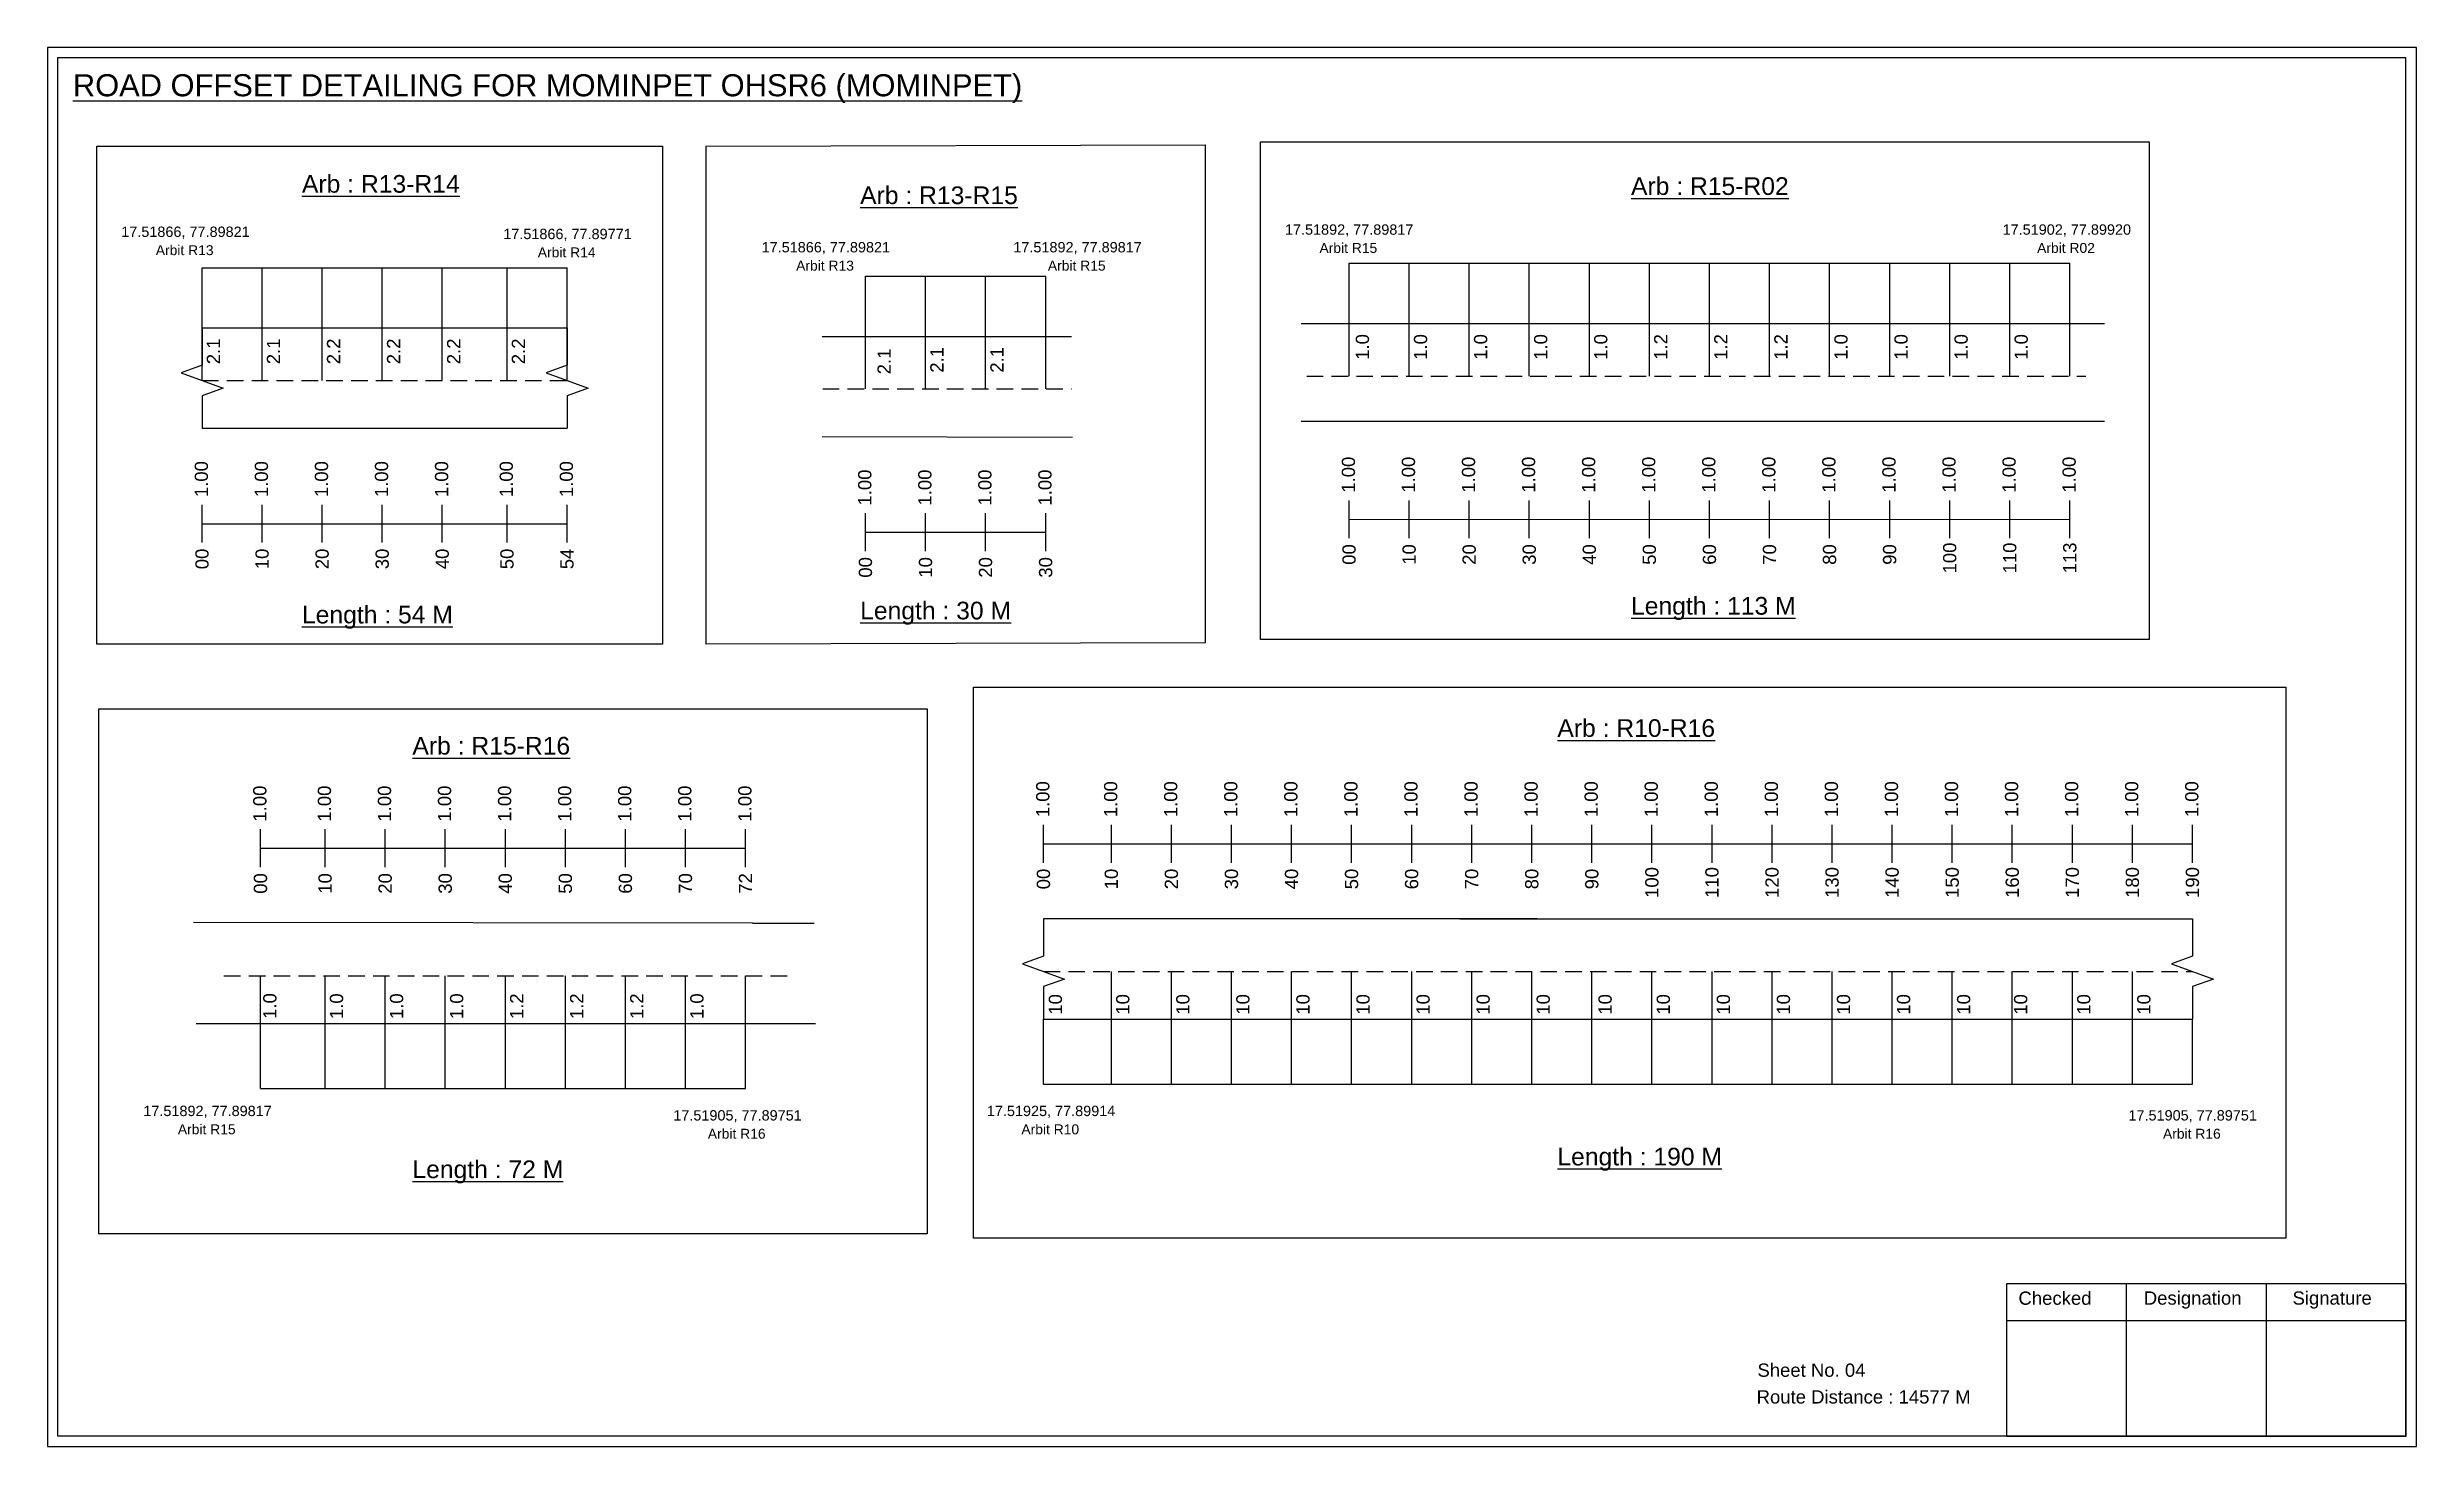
# Model space of a CAD drawing. Header units: inches. Extents: x 777 to 9331, y 1229 to 5049.
# Drawn here: x 5252 to 5789, y 1338 to 1655 of the extents above; entities that cross this region are included whole.
import ezdxf

# ---------------------------------------------------------------- set-up
doc = ezdxf.new("R2010")
doc.units = ezdxf.units.IN
doc.header["$MEASUREMENT"] = 0
doc.linetypes.add('DASHED2', pattern=[0.375, 0.25, -0.125])
doc.layers.add('PDF_Geometry', color=7, linetype='Continuous')
doc.layers.add('PDF_Text', color=5, linetype='Continuous')
doc.styles.add('PDF Arial', font='arial.ttf')
doc.styles.get("Standard").update_dxf_attribs({"font": 'arial.ttf'})

msp = doc.modelspace()

# ---------------------------------------------------------------- texts
at = {"color": 242, "true_color": 0xcd2027}
for s, height, p in [('%%UROAD OFFSET DETAILING FOR MOMINPET OHSR6 (MOMINPET)', 5, (5258.05, 1643.77)), ('%%UArb : R13-R14', 4, (5309.92, 1621.95)), ('%%UArb : R15-R02', 4, (5610.86, 1621.44)), ('%%UArb : R13-R15', 4, (5436.31, 1619.37)), ('%%ULength : 30 M', 4, (5436.31, 1525.37)), ('%%ULength : 113 M', 4, (5610.86, 1526.44)), ('%%ULength : 54 M', 4, (5309.92, 1524.45)), ('%%UArb : R10-R16', 4, (5594.18, 1498.77)), ('%%UArb : R15-R16', 4, (5334.93, 1494.77)), ('%%ULength : 190 M', 4, (5594.18, 1401.77)), ('%%ULength : 72 M', 4, (5334.93, 1398.9))]:
    msp.add_text(s, height=height, dxfattribs=at).set_placement(p)
at = {"color": 5}
for s, height, p in [('17.51892, 77.89817', 2.34, (5532.5, 1612.44)), ('17.51902, 77.89920', 2.34, (5695, 1612.44)), ('17.51866, 77.89821', 2.34, (5269, 1611.94)), ('Arbit R13', 2.246, (5276.82, 1607.82)), ('17.51866, 77.89771', 2.34, (5355.5, 1611.44)), ('Arbit R14', 2.246, (5363.32, 1607.32)), ('17.51866, 77.89821', 2.34, (5414, 1608.44)), ('17.51892, 77.89817', 2.34, (5471, 1608.44)), ('Arbit R15', 2.246, (5540.32, 1608.32)), ('Arbit R02', 2.246, (5702.82, 1608.32)), ('Arbit R13', 2.246, (5421.82, 1604.32)), ('Arbit R15', 2.246, (5478.82, 1604.32)), ('17.51892, 77.89817', 2.34, (5274, 1412.94)), ('Arbit R15', 2.246, (5281.82, 1408.82)), ('17.51905, 77.89751', 2.34, (5394, 1411.94)), ('17.51925, 77.89914', 2.34, (5465, 1412.94)), ('Arbit R10', 2.246, (5472.82, 1408.82)), ('17.51905, 77.89751', 2.34, (5723.5, 1411.94)), ('Arbit R16', 2.246, (5401.82, 1407.82)), ('Arbit R16', 2.246, (5731.32, 1407.82))]:
    msp.add_text(s, height=height, dxfattribs=at).set_placement(p)
for s, p in [('2.1', (5291.37, 1583.12)), ('2.1', (5304.97, 1583.12)), ('2.2', (5318.57, 1583.12)), ('2.2', (5332.17, 1583.12)), ('2.2', (5345.77, 1583.12)), ('2.2', (5360.43, 1583.12)), ('1.0', (5551.54, 1584.12)), ('1.0', (5564.7, 1584.12)), ('1.0', (5578.3, 1584.12)), ('1.0', (5591.9, 1584.12)), ('1.0', (5605.5, 1584.12)), ('1.2', (5619.1, 1584.12)), ('1.2', (5632.7, 1584.12)), ('1.2', (5646.3, 1584.12)), ('1.0', (5659.9, 1584.12)), ('1.0', (5673.5, 1584.12)), ('1.0', (5687.1, 1584.12)), ('1.0', (5700.7, 1584.12)), ('2.1', (5443.24, 1580.84)), ('2.1', (5455.19, 1581.21)), ('2.1', (5468.79, 1581.21)), ('1.0', (5304.14, 1434.94)), ('1.0', (5319.24, 1434.89)), ('1.0', (5332.84, 1434.89)), ('1.0', (5346.44, 1434.89)), ('1.2', (5360.04, 1434.89)), ('1.2', (5373.64, 1434.89)), ('1.2', (5387.24, 1434.89)), ('1.0', (5400.84, 1434.89)), ('10', (5482.01, 1435.89)), ('10', (5497.27, 1435.89)), ('10', (5510.87, 1435.89)), ('10', (5524.47, 1435.89)), ('10', (5538.07, 1435.89)), ('10', (5551.67, 1435.89)), ('10', (5565.27, 1435.89)), ('10', (5578.87, 1435.89)), ('10', (5592.47, 1435.89)), ('10', (5606.49, 1435.89)), ('10', (5619.67, 1435.89)), ('10', (5633.27, 1435.89)), ('10', (5646.87, 1435.89)), ('10', (5660.47, 1435.89)), ('10', (5674.07, 1435.89)), ('10', (5687.67, 1435.89)), ('10', (5700.58, 1435.89)), ('10', (5714.87, 1435.89)), ('10', (5728.47, 1435.89))]:
    msp.add_text(s, height=3, rotation=90).set_placement(p)
at = {"color": 217, "true_color": 0x93278f}
for s, p in [('1.00', (5548.36, 1554.04)), ('1.00', (5561.96, 1554.04)), ('1.00', (5575.56, 1554.04)), ('1.00', (5589.16, 1554.04)), ('1.00', (5602.76, 1554.04)), ('1.00', (5616.36, 1554.04)), ('1.00', (5629.96, 1554.04)), ('1.00', (5643.56, 1554.04)), ('1.00', (5657.16, 1554.04)), ('1.00', (5670.76, 1554.04)), ('1.00', (5684.36, 1554.04)), ('1.00', (5697.96, 1554.04)), ('1.00', (5711.56, 1554.04)), ('1.00', (5288.63, 1553.04)), ('1.00', (5302.23, 1553.04)), ('1.00', (5315.83, 1553.04)), ('1.00', (5329.43, 1553.04)), ('1.00', (5343.03, 1553.04)), ('1.00', (5357.68, 1553.04)), ('1.00', (5371.28, 1553.04)), ('1.00', (5438.85, 1551.13)), ('1.00', (5452.45, 1551.13)), ('1.00', (5466.05, 1551.13)), ('1.00', (5479.65, 1551.13)), ('00', (5288.78, 1536.72)), ('10', (5302.38, 1536.72)), ('20', (5315.98, 1536.72)), ('30', (5329.58, 1536.72)), ('40', (5343.18, 1536.72)), ('50', (5357.83, 1536.72)), ('54', (5371.43, 1536.72)), ('00', (5548.51, 1537.72)), ('10', (5562.11, 1537.72)), ('20', (5575.71, 1537.72)), ('30', (5589.31, 1537.72)), ('40', (5602.91, 1537.72)), ('50', (5616.51, 1537.72)), ('60', (5630.11, 1537.72)), ('70', (5643.71, 1537.72)), ('80', (5657.31, 1537.72)), ('90', (5670.91, 1537.72)), ('100', (5684.51, 1535.76)), ('110', (5698.11, 1535.76)), ('113', (5711.71, 1535.77)), ('00', (5439, 1534.81)), ('10', (5452.6, 1534.81)), ('20', (5466.2, 1534.81)), ('30', (5479.8, 1534.81)), ('1.00', (5301.87, 1479.59)), ('1.00', (5316.5, 1479.59)), ('1.00', (5330.1, 1479.59)), ('1.00', (5343.7, 1479.59)), ('1.00', (5357.3, 1479.59)), ('1.00', (5370.9, 1479.59)), ('1.00', (5384.5, 1479.59)), ('1.00', (5398.1, 1479.59)), ('1.00', (5411.7, 1479.59)), ('1.00', (5479.16, 1480.59)), ('1.00', (5494.53, 1480.59)), ('1.00', (5508.13, 1480.59)), ('1.00', (5521.73, 1480.59)), ('1.00', (5535.33, 1480.59)), ('1.00', (5548.93, 1480.59)), ('1.00', (5562.53, 1480.59)), ('1.00', (5576.13, 1480.59)), ('1.00', (5589.73, 1480.59)), ('1.00', (5603.33, 1480.59)), ('1.00', (5616.93, 1480.59)), ('1.00', (5630.53, 1480.59)), ('1.00', (5644.13, 1480.59)), ('1.00', (5657.73, 1480.59)), ('1.00', (5671.33, 1480.59)), ('1.00', (5684.93, 1480.59)), ('1.00', (5698.53, 1480.59)), ('1.00', (5712.13, 1480.59)), ('1.00', (5725.73, 1480.59)), ('1.00', (5739.33, 1480.59)), ('00', (5302.02, 1463.27)), ('10', (5316.65, 1463.27)), ('20', (5330.25, 1463.27)), ('30', (5343.85, 1463.27)), ('40', (5357.45, 1463.27)), ('50', (5371.05, 1463.27)), ('60', (5384.65, 1463.27)), ('70', (5398.25, 1463.27)), ('72', (5411.85, 1463.27)), ('00', (5479.31, 1464.27)), ('10', (5494.68, 1464.27)), ('20', (5508.28, 1464.27)), ('30', (5521.88, 1464.27)), ('40', (5535.48, 1464.27)), ('50', (5549.08, 1464.27)), ('60', (5562.68, 1464.27)), ('70', (5576.28, 1464.27)), ('80', (5589.88, 1464.27)), ('90', (5603.48, 1464.27)), ('100', (5617.08, 1462.32)), ('110', (5630.68, 1462.32)), ('120', (5644.28, 1462.32)), ('130', (5657.88, 1462.32)), ('140', (5671.48, 1462.32)), ('150', (5685.08, 1462.32)), ('160', (5698.68, 1462.32)), ('170', (5712.28, 1462.32)), ('180', (5725.88, 1462.32)), ('190', (5739.48, 1462.32))]:
    msp.add_text(s, height=3, rotation=90, dxfattribs=at).set_placement(p)
for s, p in [('Sheet No. 04', (5639.49, 1353.93)), ('Route Distance : 14577 M', (5639.3, 1347.88))]:
    msp.add_text(s, height=3).set_placement(p)
at = {"layer": 'PDF_Text', "color": 7, "attachment_point": 7, "style": 'PDF Arial'}
for s, insert, char_height in [('Checked', (5698.59, 1370.18), 3.001), ('Designation', (5726.97, 1369.35), 3.0006), ('Signature', (5760.65, 1369.35), 3.001)]:
    msp.add_mtext(s, dxfattribs=dict(at, insert=insert, char_height=char_height))

# ---------------------------------------------------------------- linework, layer by layer
at = {"color": 5}
for p, q in [((5287.3, 1604.98), (5369.96, 1604.98)), ((5547.03, 1605.98), (5710.23, 1605.98)), ((5437.52, 1603.07), (5478.32, 1603.07)), ((5300.54, 1419.16), (5410.37, 1419.16)), ((5477.83, 1420.15), (5738, 1420.15))]:
    msp.add_line(p, q, dxfattribs=at)
for p, q in [((5287.3, 1579.44), (5287.3, 1604.98)), ((5300.9, 1579.44), (5300.9, 1604.98)), ((5314.5, 1579.44), (5314.5, 1604.98)), ((5328.1, 1579.44), (5328.1, 1604.98)), ((5341.7, 1579.44), (5341.7, 1604.98)), ((5356.36, 1579.45), (5356.36, 1604.98)), ((5369.96, 1579.45), (5369.96, 1604.98)), ((5547.03, 1580.44), (5547.03, 1605.98)), ((5560.63, 1580.44), (5560.63, 1605.98)), ((5574.23, 1580.44), (5574.23, 1605.98)), ((5587.83, 1580.44), (5587.83, 1605.98)), ((5601.43, 1580.44), (5601.43, 1605.98)), ((5615.03, 1580.44), (5615.03, 1605.98)), ((5628.63, 1580.44), (5628.63, 1605.98)), ((5642.23, 1580.44), (5642.23, 1605.98)), ((5655.83, 1580.44), (5655.83, 1605.98)), ((5669.43, 1580.44), (5669.43, 1605.98)), ((5683.03, 1580.44), (5683.03, 1605.98)), ((5696.63, 1580.44), (5696.63, 1605.98)), ((5710.23, 1580.44), (5710.23, 1605.98)), ((5437.52, 1577.53), (5437.52, 1603.07)), ((5451.12, 1577.53), (5451.12, 1603.07)), ((5464.72, 1577.53), (5464.72, 1603.07)), ((5478.32, 1577.53), (5478.32, 1603.07)), ((5287.3, 1591.33), (5369.96, 1591.33)), ((5427.69, 1589.42), (5484.18, 1589.42)), ((5536.16, 1592.33), (5718.06, 1592.33)), ((5287.3, 1568.64), (5369.96, 1568.64)), ((5427.69, 1566.73), (5484.4, 1566.6)), ((5718.06, 1570.14), (5536.16, 1570.14)), ((5411.97, 1456.58), (5285.36, 1456.76)), ((5411.97, 1456.58), (5425.92, 1456.58)), ((5589.6, 1457.57), (5477.83, 1457.57)), ((5572.13, 1457.57), (5738, 1457.57)), ((5300.54, 1419.16), (5300.54, 1444.69)), ((5315.17, 1419.16), (5315.17, 1444.69)), ((5328.77, 1419.16), (5328.77, 1444.69)), ((5342.37, 1419.16), (5342.37, 1444.69)), ((5355.97, 1419.16), (5355.97, 1444.69)), ((5369.57, 1419.16), (5369.57, 1444.69)), ((5383.17, 1419.16), (5383.17, 1444.69)), ((5396.77, 1419.16), (5396.77, 1444.69)), ((5410.37, 1419.16), (5410.37, 1444.69)), ((5493.2, 1420.15), (5493.2, 1445.69)), ((5506.8, 1420.15), (5506.8, 1445.69)), ((5520.4, 1420.15), (5520.4, 1445.69)), ((5534, 1420.15), (5534, 1445.69)), ((5547.6, 1420.15), (5547.6, 1445.69)), ((5561.2, 1420.15), (5561.2, 1445.69)), ((5574.8, 1420.15), (5574.8, 1445.69)), ((5588.4, 1420.15), (5588.4, 1445.69)), ((5602, 1420.15), (5602, 1445.69)), ((5615.6, 1420.15), (5615.6, 1445.69)), ((5629.2, 1420.15), (5629.2, 1445.69)), ((5642.8, 1420.15), (5642.8, 1445.69)), ((5656.4, 1420.15), (5656.4, 1445.69)), ((5670, 1420.15), (5670, 1445.69)), ((5683.6, 1420.15), (5683.6, 1445.69)), ((5697.2, 1420.15), (5697.2, 1445.69)), ((5710.8, 1420.15), (5710.8, 1445.69)), ((5724.4, 1420.15), (5724.4, 1445.69)), ((5285.99, 1433.89), (5411.97, 1433.89)), ((5411.97, 1433.89), (5426.17, 1433.89)), ((5477.83, 1434.89), (5738, 1434.89)), ((5477.83, 1420.15), (5477.83, 1434.89)), ((5738, 1420.15), (5738, 1434.89))]:
    msp.add_line(p, q)
at = {"linetype": 'DASHED2', "ltscale": 15}
for p, q in [((5287.3, 1579.45), (5369.96, 1579.45)), ((5427.84, 1577.53), (5484.18, 1577.53)), ((5537.43, 1580.44), (5713.84, 1580.44)), ((5292.26, 1444.69), (5420.94, 1444.69)), ((5477.83, 1445.69), (5738, 1445.69))]:
    msp.add_line(p, q, dxfattribs=at)
at = {"color": 217, "true_color": 0x93278f}
for p, q in [((5287.3, 1542.74), (5287.3, 1551.3)), ((5300.9, 1542.74), (5300.9, 1551.3)), ((5314.5, 1542.74), (5314.5, 1551.3)), ((5328.1, 1542.74), (5328.1, 1551.3)), ((5341.7, 1542.74), (5341.7, 1551.3)), ((5356.36, 1542.75), (5356.36, 1551.3)), ((5369.96, 1542.75), (5369.96, 1551.3)), ((5547.03, 1543.74), (5547.03, 1552.3)), ((5560.63, 1543.74), (5560.63, 1552.3)), ((5574.23, 1543.74), (5574.23, 1552.3)), ((5587.83, 1543.74), (5587.83, 1552.3)), ((5601.43, 1543.74), (5601.43, 1552.3)), ((5615.03, 1543.74), (5615.03, 1552.3)), ((5628.63, 1543.74), (5628.63, 1552.3)), ((5642.23, 1543.74), (5642.23, 1552.3)), ((5655.83, 1543.74), (5655.83, 1552.3)), ((5669.43, 1543.74), (5669.43, 1552.3)), ((5683.03, 1543.74), (5683.03, 1552.3)), ((5696.63, 1543.74), (5696.63, 1552.3)), ((5710.23, 1543.74), (5710.23, 1552.3)), ((5287.3, 1547.01), (5369.96, 1547.02)), ((5437.52, 1540.83), (5437.52, 1549.39)), ((5437.52, 1545.1), (5478.32, 1545.11)), ((5451.12, 1540.83), (5451.12, 1549.39)), ((5464.72, 1540.83), (5464.72, 1549.39)), ((5478.32, 1540.83), (5478.32, 1549.39)), ((5547.03, 1548.01), (5710.23, 1548.04)), ((5300.54, 1469.3), (5300.54, 1477.86)), ((5315.17, 1469.3), (5315.17, 1477.86)), ((5328.77, 1469.3), (5328.77, 1477.86)), ((5342.37, 1469.3), (5342.37, 1477.86)), ((5355.97, 1469.3), (5355.97, 1477.86)), ((5369.57, 1469.3), (5369.57, 1477.86)), ((5383.17, 1469.3), (5383.17, 1477.86)), ((5396.77, 1469.3), (5396.77, 1477.86)), ((5410.37, 1469.3), (5410.37, 1477.86)), ((5477.83, 1470.3), (5477.83, 1478.85)), ((5493.2, 1470.3), (5493.2, 1478.85)), ((5506.8, 1470.3), (5506.8, 1478.85)), ((5520.4, 1470.3), (5520.4, 1478.85)), ((5534, 1470.3), (5534, 1478.85)), ((5547.6, 1470.3), (5547.6, 1478.85)), ((5561.2, 1470.3), (5561.2, 1478.85)), ((5574.8, 1470.3), (5574.8, 1478.85)), ((5588.4, 1470.3), (5588.4, 1478.85)), ((5602, 1470.3), (5602, 1478.85)), ((5615.6, 1470.3), (5615.6, 1478.85)), ((5629.2, 1470.3), (5629.2, 1478.85)), ((5642.8, 1470.3), (5642.8, 1478.85)), ((5656.4, 1470.3), (5656.4, 1478.85)), ((5670, 1470.3), (5670, 1478.85)), ((5683.6, 1470.3), (5683.6, 1478.85)), ((5697.2, 1470.3), (5697.2, 1478.85)), ((5710.8, 1470.3), (5710.8, 1478.85)), ((5724.4, 1470.3), (5724.4, 1478.85)), ((5738, 1470.3), (5738, 1478.85)), ((5300.54, 1473.58), (5410.37, 1473.58)), ((5477.83, 1474.57), (5738, 1474.57))]:
    msp.add_line(p, q, dxfattribs=at)
for points in [[(5263.44, 1632.46), (5391.54, 1632.46), (5391.54, 1519.78), (5263.44, 1519.78)], [(5401.44, 1632.46), (5514.44, 1632.75), (5514.44, 1520.07), (5401.44, 1519.78)], [(5526.94, 1633.46), (5728.18, 1633.46), (5728.18, 1520.78), (5526.94, 1520.78)], [(5461.94, 1510.04), (5759.12, 1510.04), (5759.12, 1385.28), (5461.94, 1385.28)], [(5263.94, 1505.1), (5451.5, 1505.1), (5451.5, 1386.28), (5263.94, 1386.28)]]:
    msp.add_lwpolyline(points, close=True)
at = {"linetype": 'Continuous'}
for points in [[(5287.3, 1591.33), (5287.3, 1582.89), (5282.56, 1581.17), (5292.05, 1577.72), (5287.3, 1575.99), (5287.3, 1568.64)], [(5369.96, 1591.33), (5369.96, 1582.89), (5365.21, 1581.17), (5374.7, 1577.72), (5369.96, 1575.99), (5369.96, 1568.64)], [(5477.83, 1457.57), (5477.83, 1449.14), (5473.09, 1447.42), (5482.57, 1443.96), (5477.83, 1442.24), (5477.83, 1434.89)], [(5738, 1457.57), (5738, 1449.14), (5733.26, 1447.42), (5742.74, 1443.96), (5738, 1442.24), (5738, 1434.89)]]:
    msp.add_lwpolyline(points, dxfattribs=at)
at = {"layer": 'PDF_Geometry'}
for points in [[(5252.27, 1654.84), (5252.27, 1338.13), (5788.75, 1338.13), (5788.75, 1654.84)], [(5254.6, 1652.51), (5254.6, 1340.55), (5786.33, 1340.55), (5786.33, 1652.51)]]:
    msp.add_lwpolyline(points, close=True, dxfattribs=at)
at = {"layer": 'PDF_Geometry', "color": 242, "true_color": 0xcc1f26}
msp.add_lwpolyline([(5786.33, 1340.45), (5695.99, 1340.45), (5695.99, 1375.07), (5786.33, 1375.07)], close=True, dxfattribs=at)
for points in [[(5722.97, 1375.07), (5722.97, 1340.45)], [(5754.69, 1375.07), (5754.69, 1340.45)], [(5695.99, 1366.69), (5786.33, 1366.69)]]:
    msp.add_lwpolyline(points, dxfattribs=at)

msp.set_redraw_order([(e.dxf.handle, doc.entitydb.next_handle()) for e in msp.query("TEXT MTEXT ATTDEF DIMENSION ARC_DIMENSION")])  # texts and dimensions are drawn at this point

doc.saveas('drawing.dxf')
